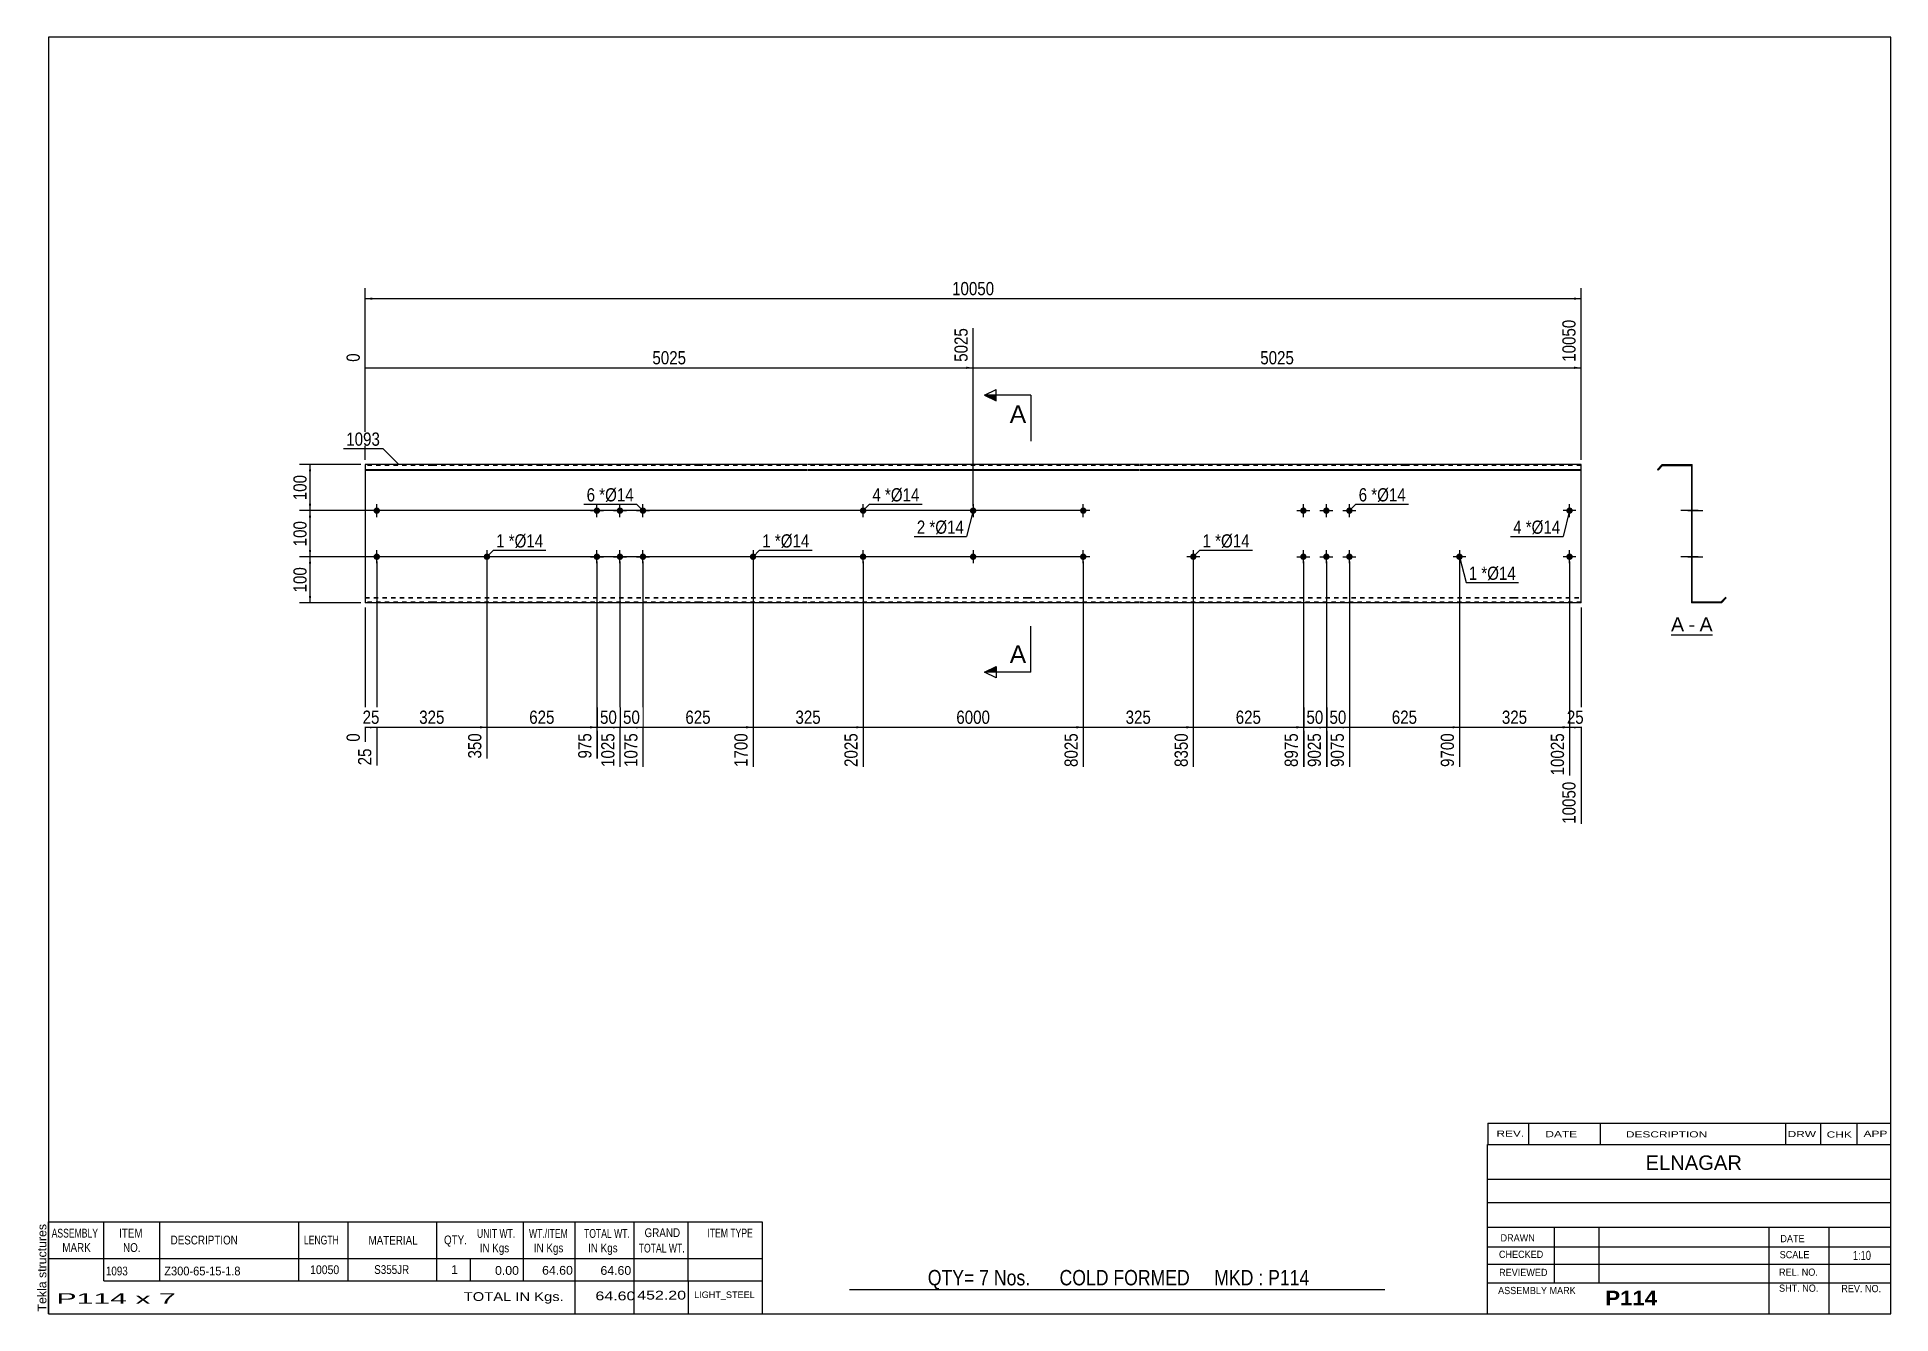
# Model space of a CAD drawing. Header units: millimetres. Extents: x -71 to 331, y -169 to 108.
import ezdxf

# ---------------------------------------------------------------- set-up
doc = ezdxf.new("R2010")
doc.units = ezdxf.units.MM
doc.linetypes.add('DXK_LINE_DOT1', pattern=[1.8814, 0.9407, -0.9407])
doc.styles.add('Arial', font='ARIAL.TTF', dxfattribs={"height": 0.2})
doc.styles.add('Arial Bold', font='ARIALBD.TTF', dxfattribs={"height": 0.2})
doc.styles.add('Arial Narrow', font='ARIALN.TTF', dxfattribs={"height": 0.2})

# ---------------------------------------------------------------- blocks, each defined once
blk = doc.blocks.new('Unknown-629083185-1800')
at = {"color": 5, "linetype": 'Continuous'}
for p, q in [((331.25, 107.75), (-68.75, 107.75)), ((-68.75, 107.75), (-68.75, -169.25)), ((331.25, -169.25), (331.25, 107.75)), ((-68.75, -169.25), (331.25, -169.25))]:
    blk.add_line(p, q, dxfattribs=at)
at = {"color": 174, "linetype": 'Continuous', "style": 'Arial'}
blk.add_text('Tekla structures', height=1.9102, rotation=90, dxfattribs=at).set_placement((-69.25, -168.75))
blk = doc.blocks.new('Unknown-629083185-12 - 1236')
at = {"color": 7, "linetype": 'Continuous'}
blk.add_line((283.5, -21.95), (292.53, -21.95), dxfattribs=at)
at = {"color": 0, "linetype": 'Continuous'}
blk.add_wipeout([(286.35, -21.2), (286.35, -18), (283.5, -18), (283.5, -21.2)], dxfattribs=at)
blk.add_wipeout([(288.73, -21.2), (288.73, -18), (287.31, -18), (287.31, -21.2)], dxfattribs=at)
at = {"color": 96, "linetype": 'Continuous', "style": 'Arial'}
blk.add_text('A', height=3.06, dxfattribs=at).set_placement((283.5, -21.2))
at = {"color": 0, "linetype": 'Continuous'}
blk.add_wipeout([(292.53, -21.2), (292.53, -18), (289.69, -18), (289.69, -21.2)], dxfattribs=at)
at = {"color": 96, "linetype": 'Continuous', "style": 'Arial'}
for s, p in [('-', (287.31, -21.2)), ('A', (289.69, -21.2))]:
    blk.add_text(s, height=3.06, dxfattribs=at).set_placement(p)
blk = doc.blocks.new('Bolt-629083185-1223 - 1203')
at = {"linetype": 'Continuous'}
for points in [[(155.18, -5, -1), (156.58, -5, -1)], [(260.77, -5, -1), (262.17, -5, -1)]]:
    blk.add_hatch(color=3, dxfattribs=at).paths.add_polyline_path(points)
at = {"color": 3, "linetype": 'Continuous'}
for p, q in [((155.88, -6.4), (155.88, -3.6)), ((261.47, -6.4), (261.47, -3.6)), ((157.28, -5), (154.48, -5)), ((262.87, -5), (260.07, -5))]:
    blk.add_line(p, q, dxfattribs=at)
blk = doc.blocks.new('Part-629083185-1218 - 1203')
at = {"color": 2, "linetype": 'Continuous'}
for p, q in [((0, 15), (0, -15)), ((14.6, 15), (0, 15)), ((0, 13.94), (14.6, 13.94)), ((0, 13.81), (14.6, 13.81)), ((38.1, 15), (14.7, 15)), ((14.7, 13.94), (38.1, 13.94)), ((14.7, 13.81), (38.1, 13.81)), ((72.39, 15), (38.2, 15)), ((38.2, 13.94), (72.39, 13.94)), ((38.2, 13.81), (72.39, 13.81)), ((95.89, 15), (72.49, 15)), ((72.49, 13.94), (95.89, 13.94)), ((72.49, 13.81), (95.89, 13.81)), ((120.18, 15), (95.99, 15)), ((95.99, 13.94), (120.18, 13.94)), ((95.99, 13.81), (120.18, 13.81)), ((143.68, 15), (120.28, 15)), ((120.28, 13.94), (143.68, 13.94)), ((120.28, 13.81), (143.68, 13.81)), ((167.98, 15), (143.78, 15)), ((143.78, 13.94), (167.98, 13.94)), ((143.78, 13.81), (167.98, 13.81)), ((191.48, 15), (168.08, 15)), ((168.08, 13.94), (191.48, 13.94)), ((168.08, 13.81), (191.48, 13.81)), ((225.77, 15), (191.58, 15)), ((191.58, 13.94), (225.77, 13.94)), ((191.58, 13.81), (225.77, 13.81)), ((249.27, 15), (225.87, 15)), ((225.87, 13.94), (249.27, 13.94)), ((225.87, 13.81), (249.27, 13.81)), ((263.97, 15), (249.37, 15)), ((249.37, 13.94), (263.97, 13.94)), ((249.37, 13.81), (263.97, 13.81)), ((263.97, 13.94), (263.97, 15)), ((263.97, -15), (263.97, 13.94)), ((14.6, -15), (0, -15)), ((38.1, -15), (14.7, -15)), ((72.39, -15), (38.2, -15)), ((95.89, -15), (72.49, -15)), ((120.18, -15), (95.99, -15)), ((143.68, -15), (120.28, -15)), ((167.98, -15), (143.78, -15)), ((191.48, -15), (168.08, -15)), ((225.77, -15), (191.58, -15)), ((249.27, -15), (225.87, -15)), ((263.97, -15), (249.37, -15))]:
    blk.add_line(p, q, dxfattribs=at)
at = {"color": 7, "linetype": 'DXK_LINE_DOT1'}
for p, q in [((14.6, 14.82), (0, 14.82)), ((38.1, 14.82), (14.7, 14.82)), ((72.39, 14.82), (38.2, 14.82)), ((95.89, 14.82), (72.49, 14.82)), ((120.18, 14.82), (95.99, 14.82)), ((143.68, 14.82), (120.28, 14.82)), ((167.98, 14.82), (143.78, 14.82)), ((191.48, 14.82), (168.08, 14.82)), ((225.77, 14.82), (191.58, 14.82)), ((249.27, 14.82), (225.87, 14.82)), ((263.97, 14.82), (249.37, 14.82)), ((0, -13.81), (14.6, -13.81)), ((0, -13.94), (14.6, -13.94)), ((14.6, -14.82), (0, -14.82)), ((14.7, -13.81), (38.1, -13.81)), ((14.7, -13.94), (38.1, -13.94)), ((38.1, -14.82), (14.7, -14.82)), ((38.2, -13.81), (72.39, -13.81)), ((38.2, -13.94), (72.39, -13.94)), ((72.39, -14.82), (38.2, -14.82)), ((72.49, -13.81), (95.89, -13.81)), ((72.49, -13.94), (95.89, -13.94)), ((95.89, -14.82), (72.49, -14.82)), ((95.99, -13.81), (120.18, -13.81)), ((95.99, -13.94), (120.18, -13.94)), ((120.18, -14.82), (95.99, -14.82)), ((120.28, -13.81), (143.68, -13.81)), ((120.28, -13.94), (143.68, -13.94)), ((143.68, -14.82), (120.28, -14.82)), ((143.78, -13.81), (167.98, -13.81)), ((143.78, -13.94), (167.98, -13.94)), ((167.98, -14.82), (143.78, -14.82)), ((168.08, -13.81), (191.48, -13.81)), ((168.08, -13.94), (191.48, -13.94)), ((191.48, -14.82), (168.08, -14.82)), ((191.58, -13.81), (225.77, -13.81)), ((191.58, -13.94), (225.77, -13.94)), ((225.77, -14.82), (191.58, -14.82)), ((225.87, -13.81), (249.27, -13.81)), ((225.87, -13.94), (249.27, -13.94)), ((249.27, -14.82), (225.87, -14.82)), ((249.37, -13.81), (263.97, -13.81)), ((249.37, -13.94), (263.97, -13.94)), ((263.97, -14.82), (249.37, -14.82))]:
    blk.add_line(p, q, dxfattribs=at)
blk = doc.blocks.new('Bolt-629083185-1219 - 1203')
at = {"linetype": 'Continuous'}
for points in [[(49.59, 5, -1), (50.99, 5, -1)], [(54.59, 5, -1), (55.99, 5, -1)], [(59.59, 5, -1), (60.99, 5, -1)], [(49.59, -5, -1), (50.99, -5, -1)], [(54.59, -5, -1), (55.99, -5, -1)], [(59.59, -5, -1), (60.99, -5, -1)]]:
    blk.add_hatch(color=3, dxfattribs=at).paths.add_polyline_path(points)
at = {"color": 3, "linetype": 'Continuous'}
for p, q in [((48.89, 5), (51.69, 5)), ((50.29, 3.6), (50.29, 6.4)), ((53.89, 5), (56.69, 5)), ((55.29, 3.6), (55.29, 6.4)), ((58.89, 5), (61.69, 5)), ((60.29, 3.6), (60.29, 6.4)), ((50.29, -6.4), (50.29, -3.6)), ((55.29, -6.4), (55.29, -3.6)), ((60.29, -6.4), (60.29, -3.6)), ((48.89, -5), (51.69, -5)), ((53.89, -5), (56.69, -5)), ((58.89, -5), (61.69, -5))]:
    blk.add_line(p, q, dxfattribs=at)
blk = doc.blocks.new('Bolt-629083185-1220 - 1203')
at = {"linetype": 'Continuous'}
for points in [[(1.8, -5, -1), (3.2, -5, -1)], [(107.39, -5, -1), (108.79, -5, -1)]]:
    blk.add_hatch(color=3, dxfattribs=at).paths.add_polyline_path(points)
at = {"color": 3, "linetype": 'Continuous'}
for p, q in [((2.5, -6.4), (2.5, -3.6)), ((108.09, -6.4), (108.09, -3.6)), ((3.9, -5), (1.1, -5)), ((109.49, -5), (106.69, -5))]:
    blk.add_line(p, q, dxfattribs=at)
blk = doc.blocks.new('Bolt-629083185-1221 - 1203')
at = {"linetype": 'Continuous'}
for points in [[(1.8, 5, -1), (3.2, 5, -1)], [(107.39, 5, -1), (108.79, 5, -1)]]:
    blk.add_hatch(color=3, dxfattribs=at).paths.add_polyline_path(points)
at = {"color": 3, "linetype": 'Continuous'}
for p, q in [((3.9, 5), (1.1, 5)), ((2.5, 3.6), (2.5, 6.4)), ((109.49, 5), (106.69, 5)), ((108.09, 3.6), (108.09, 6.4))]:
    blk.add_line(p, q, dxfattribs=at)
blk = doc.blocks.new('Bolt-629083185-1222 - 1203')
at = {"linetype": 'Continuous'}
for points in [[(202.98, 5, -1), (204.38, 5, -1)], [(207.98, 5, -1), (209.38, 5, -1)], [(212.98, 5, -1), (214.38, 5, -1)], [(202.98, -5, -1), (204.38, -5, -1)], [(207.98, -5, -1), (209.38, -5, -1)], [(212.98, -5, -1), (214.38, -5, -1)]]:
    blk.add_hatch(color=3, dxfattribs=at).paths.add_polyline_path(points)
at = {"color": 3, "linetype": 'Continuous'}
for p, q in [((202.28, 5), (205.08, 5)), ((203.68, 3.6), (203.68, 6.4)), ((207.28, 5), (210.08, 5)), ((208.68, 3.6), (208.68, 6.4)), ((212.28, 5), (215.08, 5)), ((213.68, 3.6), (213.68, 6.4)), ((203.68, -6.4), (203.68, -3.6)), ((208.68, -6.4), (208.68, -3.6)), ((213.68, -6.4), (213.68, -3.6)), ((202.28, -5), (205.08, -5)), ((207.28, -5), (210.08, -5)), ((212.28, -5), (215.08, -5))]:
    blk.add_line(p, q, dxfattribs=at)
blk = doc.blocks.new('Bolt-629083185-1224 - 1203')
at = {"linetype": 'Continuous'}
for points in [[(155.18, 5, -1), (156.58, 5, -1)], [(260.77, 5, -1), (262.17, 5, -1)]]:
    blk.add_hatch(color=3, dxfattribs=at).paths.add_polyline_path(points)
at = {"color": 3, "linetype": 'Continuous'}
for p, q in [((157.28, 5), (154.48, 5)), ((155.88, 3.6), (155.88, 6.4)), ((262.87, 5), (260.07, 5)), ((261.47, 3.6), (261.47, 6.4))]:
    blk.add_line(p, q, dxfattribs=at)
blk = doc.blocks.new('Bolt-629083185-1225 - 1203')
at = {"linetype": 'Continuous'}
for points in [[(132.68, 5, -1), (131.28, 5, -1)], [(132.68, -5, -1), (131.28, -5, -1)]]:
    blk.add_hatch(color=3, dxfattribs=at).paths.add_polyline_path(points)
at = {"color": 3, "linetype": 'Continuous'}
for p, q in [((133.38, 5), (130.58, 5)), ((131.98, 6.4), (131.98, 3.6)), ((131.98, -3.6), (131.98, -6.4)), ((133.38, -5), (130.58, -5))]:
    blk.add_line(p, q, dxfattribs=at)
blk = doc.blocks.new('Bolt-629083185-1226 - 1203')
at = {"linetype": 'Continuous'}
blk.add_hatch(color=3, dxfattribs=at).paths.add_polyline_path([(27.1, -5, -1), (25.7, -5, -1)])
at = {"color": 3, "linetype": 'Continuous'}
for p, q in [((26.4, -3.6), (26.4, -6.4)), ((27.8, -5), (25, -5))]:
    blk.add_line(p, q, dxfattribs=at)
blk = doc.blocks.new('Bolt-629083185-1227 - 1203')
at = {"linetype": 'Continuous'}
blk.add_hatch(color=3, dxfattribs=at).paths.add_polyline_path([(84.89, -5, -1), (83.49, -5, -1)])
at = {"color": 3, "linetype": 'Continuous'}
for p, q in [((84.19, -3.6), (84.19, -6.4)), ((85.59, -5), (82.79, -5))]:
    blk.add_line(p, q, dxfattribs=at)
blk = doc.blocks.new('Bolt-629083185-1228 - 1203')
at = {"linetype": 'Continuous'}
blk.add_hatch(color=3, dxfattribs=at).paths.add_polyline_path([(180.48, -5, -1), (179.08, -5, -1)])
at = {"color": 3, "linetype": 'Continuous'}
for p, q in [((179.78, -3.6), (179.78, -6.4)), ((181.18, -5), (178.38, -5))]:
    blk.add_line(p, q, dxfattribs=at)
blk = doc.blocks.new('Bolt-629083185-1229 - 1203')
at = {"linetype": 'Continuous'}
blk.add_hatch(color=3, dxfattribs=at).paths.add_polyline_path([(238.27, -5, -1), (236.87, -5, -1)])
at = {"color": 3, "linetype": 'Continuous'}
for p, q in [((237.57, -3.6), (237.57, -6.4)), ((238.97, -5), (236.17, -5))]:
    blk.add_line(p, q, dxfattribs=at)
blk = doc.blocks.new('Bolt-629083185-1240 - 1236')
at = {"linetype": 'Continuous'}
blk.add_hatch(color=3, dxfattribs=at).paths.add_polyline_path([(287.93, -4.3), (287.93, -5.7), (288.11, -5.7), (288.11, -4.3)])
blk.add_hatch(color=3, dxfattribs=at).paths.add_polyline_path([(287.93, -4.3), (287.93, -5.7), (288.11, -5.7), (288.11, -4.3)])
at = {"color": 3, "linetype": 'Continuous'}
for p, q in [((287.13, -5), (290.43, -5)), ((287.13, -5), (290.43, -5)), ((287.93, -4.3), (288.11, -4.3)), ((287.93, -4.3), (288.11, -4.3)), ((287.93, -5.7), (288.11, -5.7)), ((287.93, -5.7), (288.11, -5.7))]:
    blk.add_line(p, q, dxfattribs=at)
blk = doc.blocks.new('Part-629083185-1238 - 1236')
at = {"color": 2, "linetype": 'Continuous'}
for p, q in [((281.61, 15), (280.55, 13.94)), ((280.55, 13.94), (280.68, 13.81)), ((281.68, 14.82), (280.68, 13.81)), ((281.61, 15), (288.11, 15)), ((281.68, 14.82), (287.93, 14.82)), ((287.93, 14.82), (287.93, -15)), ((288.11, -14.82), (288.11, 15)), ((294.43, -15), (287.93, -15)), ((294.35, -14.82), (288.11, -14.82)), ((294.35, -14.82), (295.36, -13.81)), ((294.43, -15), (295.49, -13.94)), ((295.49, -13.94), (295.36, -13.81))]:
    blk.add_line(p, q, dxfattribs=at)
blk = doc.blocks.new('Bolt-629083185-1239 - 1236')
at = {"linetype": 'Continuous'}
for points in [[(287.93, 5.7), (287.93, 4.3), (288.11, 4.3), (288.11, 5.7)], [(287.93, 5.7), (287.93, 4.3), (288.11, 4.3), (288.11, 5.7)], [(287.93, 5.7), (287.93, 4.3), (288.11, 4.3), (288.11, 5.7)], [(287.93, -4.3), (287.93, -5.7), (288.11, -5.7), (288.11, -4.3)], [(287.93, -4.3), (287.93, -5.7), (288.11, -5.7), (288.11, -4.3)], [(287.93, -4.3), (287.93, -5.7), (288.11, -5.7), (288.11, -4.3)]]:
    blk.add_hatch(color=3, dxfattribs=at).paths.add_polyline_path(points)
at = {"color": 3, "linetype": 'Continuous'}
for p, q in [((289.41, 5), (285.61, 5)), ((289.41, 5), (285.61, 5)), ((289.41, 5), (285.61, 5)), ((288.11, 5.7), (287.93, 5.7)), ((288.11, 5.7), (287.93, 5.7)), ((288.11, 5.7), (287.93, 5.7)), ((288.11, 4.3), (287.93, 4.3)), ((288.11, 4.3), (287.93, 4.3)), ((288.11, 4.3), (287.93, 4.3)), ((289.41, -5), (285.61, -5)), ((289.41, -5), (285.61, -5)), ((289.41, -5), (285.61, -5)), ((288.11, -4.3), (287.93, -4.3)), ((288.11, -4.3), (287.93, -4.3)), ((288.11, -4.3), (287.93, -4.3)), ((288.11, -5.7), (287.93, -5.7)), ((288.11, -5.7), (287.93, -5.7)), ((288.11, -5.7), (287.93, -5.7))]:
    blk.add_line(p, q, dxfattribs=at)
blk = doc.blocks.new('Bolt-629083185-1241 - 1236')
at = {"linetype": 'Continuous'}
blk.add_hatch(color=3, dxfattribs=at).paths.add_polyline_path([(287.93, 5.7), (287.93, 4.3), (288.11, 4.3), (288.11, 5.7)])
blk.add_hatch(color=3, dxfattribs=at).paths.add_polyline_path([(287.93, 5.7), (287.93, 4.3), (288.11, 4.3), (288.11, 5.7)])
at = {"color": 3, "linetype": 'Continuous'}
for p, q in [((287.13, 5), (290.43, 5)), ((287.13, 5), (290.43, 5)), ((287.93, 5.7), (288.11, 5.7)), ((287.93, 5.7), (288.11, 5.7)), ((287.93, 4.3), (288.11, 4.3)), ((287.93, 4.3), (288.11, 4.3))]:
    blk.add_line(p, q, dxfattribs=at)
blk = doc.blocks.new('Bolt-629083185-1242 - 1236')
at = {"linetype": 'Continuous'}
for points in [[(287.93, 5.7), (287.93, 4.3), (288.11, 4.3), (288.11, 5.7)], [(287.93, 5.7), (287.93, 4.3), (288.11, 4.3), (288.11, 5.7)], [(287.93, 5.7), (287.93, 4.3), (288.11, 4.3), (288.11, 5.7)], [(287.93, -4.3), (287.93, -5.7), (288.11, -5.7), (288.11, -4.3)], [(287.93, -4.3), (287.93, -5.7), (288.11, -5.7), (288.11, -4.3)], [(287.93, -4.3), (287.93, -5.7), (288.11, -5.7), (288.11, -4.3)]]:
    blk.add_hatch(color=3, dxfattribs=at).paths.add_polyline_path(points)
at = {"color": 3, "linetype": 'Continuous'}
for p, q in [((289.41, 5), (285.61, 5)), ((289.41, 5), (285.61, 5)), ((289.41, 5), (285.61, 5)), ((288.11, 5.7), (287.93, 5.7)), ((288.11, 5.7), (287.93, 5.7)), ((288.11, 5.7), (287.93, 5.7)), ((288.11, 4.3), (287.93, 4.3)), ((288.11, 4.3), (287.93, 4.3)), ((288.11, 4.3), (287.93, 4.3)), ((289.41, -5), (285.61, -5)), ((289.41, -5), (285.61, -5)), ((289.41, -5), (285.61, -5)), ((288.11, -4.3), (287.93, -4.3)), ((288.11, -4.3), (287.93, -4.3)), ((288.11, -4.3), (287.93, -4.3)), ((288.11, -5.7), (287.93, -5.7)), ((288.11, -5.7), (287.93, -5.7)), ((288.11, -5.7), (287.93, -5.7))]:
    blk.add_line(p, q, dxfattribs=at)
blk = doc.blocks.new('Bolt-629083185-1243 - 1236')
at = {"linetype": 'Continuous'}
blk.add_hatch(color=3, dxfattribs=at).paths.add_polyline_path([(287.93, -4.3), (287.93, -5.7), (288.11, -5.7), (288.11, -4.3)])
blk.add_hatch(color=3, dxfattribs=at).paths.add_polyline_path([(287.93, -4.3), (287.93, -5.7), (288.11, -5.7), (288.11, -4.3)])
at = {"color": 3, "linetype": 'Continuous'}
for p, q in [((287.13, -5), (290.43, -5)), ((287.13, -5), (290.43, -5)), ((287.93, -4.3), (288.11, -4.3)), ((287.93, -4.3), (288.11, -4.3)), ((287.93, -5.7), (288.11, -5.7)), ((287.93, -5.7), (288.11, -5.7))]:
    blk.add_line(p, q, dxfattribs=at)
blk = doc.blocks.new('Bolt-629083185-1244 - 1236')
at = {"linetype": 'Continuous'}
blk.add_hatch(color=3, dxfattribs=at).paths.add_polyline_path([(287.93, 5.7), (287.93, 4.3), (288.11, 4.3), (288.11, 5.7)])
blk.add_hatch(color=3, dxfattribs=at).paths.add_polyline_path([(287.93, 5.7), (287.93, 4.3), (288.11, 4.3), (288.11, 5.7)])
at = {"color": 3, "linetype": 'Continuous'}
for p, q in [((287.13, 5), (290.43, 5)), ((287.13, 5), (290.43, 5)), ((287.93, 5.7), (288.11, 5.7)), ((287.93, 5.7), (288.11, 5.7)), ((287.93, 4.3), (288.11, 4.3)), ((287.93, 4.3), (288.11, 4.3))]:
    blk.add_line(p, q, dxfattribs=at)
blk = doc.blocks.new('Bolt-629083185-1245 - 1236')
at = {"linetype": 'Continuous'}
for points in [[(288.11, 4.3), (288.11, 5.7), (287.93, 5.7), (287.93, 4.3)], [(288.11, -5.7), (288.11, -4.3), (287.93, -4.3), (287.93, -5.7)]]:
    blk.add_hatch(color=3, dxfattribs=at).paths.add_polyline_path(points)
at = {"color": 3, "linetype": 'Continuous'}
for p, q in [((288.11, 5), (285.93, 5)), ((288.11, 5.7), (287.93, 5.7)), ((288.11, 4.3), (287.93, 4.3)), ((288.11, -5), (285.93, -5)), ((288.11, -4.3), (287.93, -4.3)), ((288.11, -5.7), (287.93, -5.7))]:
    blk.add_line(p, q, dxfattribs=at)
blk = doc.blocks.new('Bolt-629083185-1246 - 1236')
at = {"linetype": 'Continuous'}
blk.add_hatch(color=3, dxfattribs=at).paths.add_polyline_path([(288.11, -5.7), (288.11, -4.3), (287.93, -4.3), (287.93, -5.7)])
at = {"color": 3, "linetype": 'Continuous'}
for p, q in [((288.11, -4.3), (287.93, -4.3)), ((288.91, -5), (287.93, -5)), ((288.11, -5.7), (287.93, -5.7))]:
    blk.add_line(p, q, dxfattribs=at)
blk = doc.blocks.new('Bolt-629083185-1247 - 1236')
at = {"linetype": 'Continuous'}
blk.add_hatch(color=3, dxfattribs=at).paths.add_polyline_path([(288.11, -5.7), (288.11, -4.3), (287.93, -4.3), (287.93, -5.7)])
at = {"color": 3, "linetype": 'Continuous'}
for p, q in [((288.11, -4.3), (287.93, -4.3)), ((288.91, -5), (287.93, -5)), ((288.11, -5.7), (287.93, -5.7))]:
    blk.add_line(p, q, dxfattribs=at)
blk = doc.blocks.new('Bolt-629083185-1248 - 1236')
at = {"linetype": 'Continuous'}
blk.add_hatch(color=3, dxfattribs=at).paths.add_polyline_path([(288.11, -5.7), (288.11, -4.3), (287.93, -4.3), (287.93, -5.7)])
at = {"color": 3, "linetype": 'Continuous'}
for p, q in [((288.11, -4.3), (287.93, -4.3)), ((288.91, -5), (287.93, -5)), ((288.11, -5.7), (287.93, -5.7))]:
    blk.add_line(p, q, dxfattribs=at)
blk = doc.blocks.new('Bolt-629083185-1249 - 1236')
at = {"linetype": 'Continuous'}
blk.add_hatch(color=3, dxfattribs=at).paths.add_polyline_path([(288.11, -5.7), (288.11, -4.3), (287.93, -4.3), (287.93, -5.7)])
at = {"color": 3, "linetype": 'Continuous'}
for p, q in [((288.11, -4.3), (287.93, -4.3)), ((288.91, -5), (287.93, -5)), ((288.11, -5.7), (287.93, -5.7))]:
    blk.add_line(p, q, dxfattribs=at)
blk = doc.blocks.new('StraightDimension-629083185-1336 - 1203')
at = {"linetype": 'Continuous'}
blk.add_hatch(color=7, dxfattribs=at).paths.add_polyline_path([(130.48, 36.25), (131.98, 36), (130.48, 35.75)])
at = {"color": 7, "linetype": 'Continuous'}
for p, q in [((131.98, 6), (131.98, 44.61)), ((0, 16), (0, 39.13)), ((0, 36), (131.98, 36))]:
    blk.add_line(p, q, dxfattribs=at)
at = {"color": 0, "linetype": 'Continuous'}
for points in [[(131.38, 45.21), (127.18, 45.21), (127.18, 36.7), (131.38, 36.7)], [(-0.6, 39.73), (-4.8, 39.73), (-4.8, 36.7), (-0.6, 36.7)]]:
    blk.add_wipeout(points, dxfattribs=at)
at = {"color": 0}
blk.add_wipeout([(70.25, 36.15), (70.25, 40.35), (61.74, 40.35), (61.74, 36.15)], dxfattribs=at)
at = {"color": 3, "linetype": 'Continuous', "style": 'Arial Narrow'}
for s, height, p in [('5025', 2.863, (130.78, 37.3)), ('0', 2.86, (-1.2, 37.3))]:
    blk.add_text(s, height=height, rotation=90.0002, dxfattribs=at).set_placement(p)
at = {"color": 3, "style": 'Arial Narrow'}
blk.add_text('5025', height=2.863, dxfattribs=at).set_placement((62.34, 36.75))
blk = doc.blocks.new('StraightDimension-629083185-1279 - 1203')
at = {"linetype": 'Continuous'}
blk.add_hatch(color=7, dxfattribs=at).paths.add_polyline_path([(24.9, -41.75), (26.4, -42), (24.9, -42.25)])
at = {"color": 7, "linetype": 'Continuous'}
for p, q in [((2.5, -6), (2.5, -50.26)), ((26.4, -6), (26.4, -48.78)), ((2.5, -42), (26.4, -42))]:
    blk.add_line(p, q, dxfattribs=at)
at = {"color": 0}
blk.add_wipeout([(17.79, -41.85), (17.79, -37.65), (11.11, -37.65), (11.11, -41.85)], dxfattribs=at)
at = {"color": 0, "linetype": 'Continuous'}
blk.add_wipeout([(25.8, -42.7), (21.6, -42.7), (21.6, -49.38), (25.8, -49.38)], dxfattribs=at)
at = {"color": 3, "style": 'Arial Narrow'}
blk.add_text('325', height=2.863, dxfattribs=at).set_placement((11.71, -41.25))
at = {"color": 3, "linetype": 'Continuous', "style": 'Arial Narrow'}
blk.add_text('350', height=2.863, rotation=90.0002, dxfattribs=at).set_placement((25.2, -48.78))
blk = doc.blocks.new('StraightDimension-629083185-1367 - 1203')
at = {"linetype": 'Continuous'}
for points in [[(1.5, 50.75), (0, 51), (1.5, 51.25)], [(262.47, 51.25), (263.97, 51), (262.47, 50.75)]]:
    blk.add_hatch(color=7, dxfattribs=at).paths.add_polyline_path(points)
at = {"color": 7, "linetype": 'Continuous'}
for p, q in [((0, 16), (0, 53.25)), ((263.97, 16), (263.97, 53.25)), ((0, 51), (263.97, 51))]:
    blk.add_line(p, q, dxfattribs=at)
at = {"color": 0}
blk.add_wipeout([(137.16, 51.15), (137.16, 55.35), (126.81, 55.35), (126.81, 51.15)], dxfattribs=at)
at = {"color": 3, "style": 'Arial Narrow'}
blk.add_text('10050', height=2.863, dxfattribs=at).set_placement((127.41, 51.75))
blk = doc.blocks.new('StraightDimension-629083185-1344 - 1203')
at = {"linetype": 'Continuous'}
for points in [[(-12.25, 3.5), (-12, 5), (-11.75, 3.5)], [(-11.75, -3.5), (-12, -5), (-12.25, -3.5)]]:
    blk.add_hatch(color=7, dxfattribs=at).paths.add_polyline_path(points)
at = {"color": 7, "linetype": 'Continuous'}
for p, q in [((154.88, 5), (-14.25, 5)), ((-12, -5), (-12, 5)), ((154.88, -5), (-14.25, -5))]:
    blk.add_line(p, q, dxfattribs=at)
at = {"color": 0}
blk.add_wipeout([(-12.15, 3.34), (-16.35, 3.34), (-16.35, -3.34), (-12.15, -3.34)], dxfattribs=at)
at = {"color": 3, "style": 'Arial Narrow'}
blk.add_text('100', height=2.863, rotation=90.0002, dxfattribs=at).set_placement((-12.75, -2.74))
blk = doc.blocks.new('StraightDimension-629083185-1280 - 1203')
at = {"linetype": 'Continuous'}
blk.add_hatch(color=7, dxfattribs=at).paths.add_polyline_path([(1, -41.75), (2.5, -42), (1, -42.25)])
at = {"color": 7, "linetype": 'Continuous'}
for p, q in [((2.5, -6), (2.5, -50.26)), ((0, -16), (0, -45.13)), ((0, -42), (2.5, -42))]:
    blk.add_line(p, q, dxfattribs=at)
at = {"color": 0}
blk.add_wipeout([(3.68, -41.85), (3.68, -37.65), (-1.18, -37.65), (-1.18, -41.85)], dxfattribs=at)
at = {"color": 0, "linetype": 'Continuous'}
blk.add_wipeout([(1.9, -46), (-2.3, -46), (-2.3, -50.86), (1.9, -50.86)], dxfattribs=at)
blk.add_wipeout([(-0.6, -42.7), (-4.8, -42.7), (-4.8, -45.73), (-0.6, -45.73)], dxfattribs=at)
at = {"color": 3, "style": 'Arial Narrow'}
blk.add_text('25', height=2.863, dxfattribs=at).set_placement((-0.58, -41.25))
at = {"color": 3, "linetype": 'Continuous', "style": 'Arial Narrow'}
for s, height, p in [('0', 2.86, (-1.2, -45.13)), ('25', 2.863, (1.3, -50.26))]:
    blk.add_text(s, height=height, rotation=90.0002, dxfattribs=at).set_placement(p)
blk = doc.blocks.new('StraightDimension-629083185-1343 - 1203')
at = {"linetype": 'Continuous'}
for points in [[(-12.25, 13.5), (-12, 15), (-11.75, 13.5)], [(-11.75, 6.5), (-12, 5), (-12.25, 6.5)]]:
    blk.add_hatch(color=7, dxfattribs=at).paths.add_polyline_path(points)
at = {"color": 7, "linetype": 'Continuous'}
for p, q in [((-1, 15), (-14.25, 15)), ((-12, 5), (-12, 15)), ((154.88, 5), (-14.25, 5))]:
    blk.add_line(p, q, dxfattribs=at)
at = {"color": 0}
blk.add_wipeout([(-12.15, 13.34), (-16.35, 13.34), (-16.35, 6.66), (-12.15, 6.66)], dxfattribs=at)
at = {"color": 3, "style": 'Arial Narrow'}
blk.add_text('100', height=2.863, rotation=90.0002, dxfattribs=at).set_placement((-12.75, 7.26))
blk = doc.blocks.new('StraightDimension-629083185-1269 - 1203')
at = {"linetype": 'Continuous'}
blk.add_hatch(color=7, dxfattribs=at).paths.add_polyline_path([(212.18, -41.75), (213.68, -42), (212.18, -42.25)])
at = {"color": 7, "linetype": 'Continuous'}
for p, q in [((208.68, -6), (208.68, -50.61)), ((213.68, -6), (213.68, -50.61)), ((208.68, -42), (213.68, -42))]:
    blk.add_line(p, q, dxfattribs=at)
at = {"color": 0}
blk.add_wipeout([(213.6, -41.85), (213.6, -37.65), (208.75, -37.65), (208.75, -41.85)], dxfattribs=at)
at = {"color": 0, "linetype": 'Continuous'}
blk.add_wipeout([(213.08, -42.7), (208.88, -42.7), (208.88, -51.21), (213.08, -51.21)], dxfattribs=at)
at = {"color": 3, "style": 'Arial Narrow'}
blk.add_text('50', height=2.863, dxfattribs=at).set_placement((209.35, -41.25))
at = {"color": 3, "linetype": 'Continuous', "style": 'Arial Narrow'}
blk.add_text('9075', height=2.863, rotation=90.0002, dxfattribs=at).set_placement((212.48, -50.61))
blk = doc.blocks.new('StraightDimension-629083185-1273 - 1203')
at = {"linetype": 'Continuous'}
blk.add_hatch(color=7, dxfattribs=at).paths.add_polyline_path([(154.38, -41.75), (155.88, -42), (154.38, -42.25)])
at = {"color": 7, "linetype": 'Continuous'}
for p, q in [((108.09, -6), (108.09, -50.61)), ((155.88, -6), (155.88, -50.61)), ((108.09, -42), (155.88, -42))]:
    blk.add_line(p, q, dxfattribs=at)
at = {"color": 0}
blk.add_wipeout([(136.24, -41.85), (136.24, -37.65), (127.73, -37.65), (127.73, -41.85)], dxfattribs=at)
at = {"color": 0, "linetype": 'Continuous'}
blk.add_wipeout([(155.28, -42.7), (151.08, -42.7), (151.08, -51.21), (155.28, -51.21)], dxfattribs=at)
at = {"color": 3, "style": 'Arial Narrow'}
blk.add_text('6000', height=2.863, dxfattribs=at).set_placement((128.33, -41.25))
at = {"color": 3, "linetype": 'Continuous', "style": 'Arial Narrow'}
blk.add_text('8025', height=2.863, rotation=90.0002, dxfattribs=at).set_placement((154.68, -50.61))
blk = doc.blocks.new('StraightDimension-629083185-1268 - 1203')
at = {"linetype": 'Continuous'}
blk.add_hatch(color=7, dxfattribs=at).paths.add_polyline_path([(236.07, -41.75), (237.57, -42), (236.07, -42.25)])
at = {"color": 7, "linetype": 'Continuous'}
for p, q in [((213.68, -6), (213.68, -50.61)), ((237.57, -6), (237.57, -50.61)), ((213.68, -42), (237.57, -42))]:
    blk.add_line(p, q, dxfattribs=at)
at = {"color": 0}
blk.add_wipeout([(228.97, -41.85), (228.97, -37.65), (222.28, -37.65), (222.28, -41.85)], dxfattribs=at)
at = {"color": 0, "linetype": 'Continuous'}
blk.add_wipeout([(236.97, -42.7), (232.77, -42.7), (232.77, -51.21), (236.97, -51.21)], dxfattribs=at)
at = {"color": 3, "style": 'Arial Narrow'}
blk.add_text('625', height=2.863, dxfattribs=at).set_placement((222.88, -41.25))
at = {"color": 3, "linetype": 'Continuous', "style": 'Arial Narrow'}
blk.add_text('9700', height=2.863, rotation=90.0002, dxfattribs=at).set_placement((236.37, -50.61))
blk = doc.blocks.new('StraightDimension-629083185-1266 - 1203')
at = {"linetype": 'Continuous'}
blk.add_hatch(color=7, dxfattribs=at).paths.add_polyline_path([(262.47, -41.75), (263.97, -42), (262.47, -42.25)])
at = {"color": 7, "linetype": 'Continuous'}
for p, q in [((261.47, -6), (261.47, -52.44)), ((263.97, -16), (263.97, -62.94)), ((261.47, -42), (263.97, -42))]:
    blk.add_line(p, q, dxfattribs=at)
at = {"color": 0}
blk.add_wipeout([(265.15, -41.85), (265.15, -37.65), (260.29, -37.65), (260.29, -41.85)], dxfattribs=at)
at = {"color": 0, "linetype": 'Continuous'}
blk.add_wipeout([(263.37, -53.2), (259.17, -53.2), (259.17, -63.54), (263.37, -63.54)], dxfattribs=at)
at = {"color": 3, "style": 'Arial Narrow'}
blk.add_text('25', height=2.863, dxfattribs=at).set_placement((260.89, -41.25))
at = {"color": 3, "linetype": 'Continuous', "style": 'Arial Narrow'}
blk.add_text('10050', height=2.863, rotation=90.0002, dxfattribs=at).set_placement((262.77, -62.94))
blk = doc.blocks.new('StraightDimension-629083185-1267 - 1203')
at = {"linetype": 'Continuous'}
blk.add_hatch(color=7, dxfattribs=at).paths.add_polyline_path([(259.97, -41.75), (261.47, -42), (259.97, -42.25)])
at = {"color": 7, "linetype": 'Continuous'}
for p, q in [((237.57, -6), (237.57, -50.61)), ((261.47, -6), (261.47, -52.44)), ((237.57, -42), (261.47, -42))]:
    blk.add_line(p, q, dxfattribs=at)
at = {"color": 0}
blk.add_wipeout([(252.86, -41.85), (252.86, -37.65), (246.18, -37.65), (246.18, -41.85)], dxfattribs=at)
at = {"color": 0, "linetype": 'Continuous'}
blk.add_wipeout([(260.87, -42.7), (256.67, -42.7), (256.67, -53.04), (260.87, -53.04)], dxfattribs=at)
at = {"color": 3, "style": 'Arial Narrow'}
blk.add_text('325', height=2.863, dxfattribs=at).set_placement((246.78, -41.25))
at = {"color": 3, "linetype": 'Continuous', "style": 'Arial Narrow'}
blk.add_text('10025', height=2.863, rotation=90.0002, dxfattribs=at).set_placement((260.27, -52.44))
blk = doc.blocks.new('StraightDimension-629083185-1270 - 1203')
at = {"linetype": 'Continuous'}
blk.add_hatch(color=7, dxfattribs=at).paths.add_polyline_path([(207.18, -41.75), (208.68, -42), (207.18, -42.25)])
at = {"color": 7, "linetype": 'Continuous'}
for p, q in [((203.68, -6), (203.68, -50.61)), ((208.68, -6), (208.68, -50.61)), ((203.68, -42), (208.68, -42))]:
    blk.add_line(p, q, dxfattribs=at)
at = {"color": 0}
blk.add_wipeout([(208.6, -41.85), (208.6, -37.65), (203.75, -37.65), (203.75, -41.85)], dxfattribs=at)
at = {"color": 0, "linetype": 'Continuous'}
blk.add_wipeout([(208.08, -42.7), (203.88, -42.7), (203.88, -51.21), (208.08, -51.21)], dxfattribs=at)
at = {"color": 3, "style": 'Arial Narrow'}
blk.add_text('50', height=2.863, dxfattribs=at).set_placement((204.35, -41.25))
at = {"color": 3, "linetype": 'Continuous', "style": 'Arial Narrow'}
blk.add_text('9025', height=2.863, rotation=90.0002, dxfattribs=at).set_placement((207.48, -50.61))
blk = doc.blocks.new('StraightDimension-629083185-1271 - 1203')
at = {"linetype": 'Continuous'}
blk.add_hatch(color=7, dxfattribs=at).paths.add_polyline_path([(202.18, -41.75), (203.68, -42), (202.18, -42.25)])
at = {"color": 7, "linetype": 'Continuous'}
for p, q in [((179.78, -6), (179.78, -50.61)), ((203.68, -6), (203.68, -50.61)), ((179.78, -42), (203.68, -42))]:
    blk.add_line(p, q, dxfattribs=at)
at = {"color": 0}
blk.add_wipeout([(195.07, -41.85), (195.07, -37.65), (188.39, -37.65), (188.39, -41.85)], dxfattribs=at)
at = {"color": 0, "linetype": 'Continuous'}
blk.add_wipeout([(203.08, -42.7), (198.88, -42.7), (198.88, -51.21), (203.08, -51.21)], dxfattribs=at)
at = {"color": 3, "style": 'Arial Narrow'}
blk.add_text('625', height=2.863, dxfattribs=at).set_placement((188.99, -41.25))
at = {"color": 3, "linetype": 'Continuous', "style": 'Arial Narrow'}
blk.add_text('8975', height=2.863, rotation=90.0002, dxfattribs=at).set_placement((202.48, -50.61))
blk = doc.blocks.new('StraightDimension-629083185-1272 - 1203')
at = {"linetype": 'Continuous'}
blk.add_hatch(color=7, dxfattribs=at).paths.add_polyline_path([(178.28, -41.75), (179.78, -42), (178.28, -42.25)])
at = {"color": 7, "linetype": 'Continuous'}
for p, q in [((155.88, -6), (155.88, -50.61)), ((179.78, -6), (179.78, -50.61)), ((155.88, -42), (179.78, -42))]:
    blk.add_line(p, q, dxfattribs=at)
at = {"color": 0}
blk.add_wipeout([(171.17, -41.85), (171.17, -37.65), (164.49, -37.65), (164.49, -41.85)], dxfattribs=at)
at = {"color": 0, "linetype": 'Continuous'}
blk.add_wipeout([(179.18, -42.7), (174.98, -42.7), (174.98, -51.21), (179.18, -51.21)], dxfattribs=at)
at = {"color": 3, "style": 'Arial Narrow'}
blk.add_text('325', height=2.863, dxfattribs=at).set_placement((165.09, -41.25))
at = {"color": 3, "linetype": 'Continuous', "style": 'Arial Narrow'}
blk.add_text('8350', height=2.863, rotation=90.0002, dxfattribs=at).set_placement((178.58, -50.61))
blk = doc.blocks.new('StraightDimension-629083185-1345 - 1203')
at = {"linetype": 'Continuous'}
for points in [[(-12.25, -6.5), (-12, -5), (-11.75, -6.5)], [(-11.75, -13.5), (-12, -15), (-12.25, -13.5)]]:
    blk.add_hatch(color=7, dxfattribs=at).paths.add_polyline_path(points)
at = {"color": 7, "linetype": 'Continuous'}
for p, q in [((154.88, -5), (-14.25, -5)), ((-12, -15), (-12, -5)), ((-1, -15), (-14.25, -15))]:
    blk.add_line(p, q, dxfattribs=at)
at = {"color": 0}
blk.add_wipeout([(-12.15, -6.66), (-16.35, -6.66), (-16.35, -13.34), (-12.15, -13.34)], dxfattribs=at)
at = {"color": 3, "style": 'Arial Narrow'}
blk.add_text('100', height=2.863, rotation=90.0002, dxfattribs=at).set_placement((-12.75, -12.74))
blk = doc.blocks.new('StraightDimension-629083185-1274 - 1203')
at = {"linetype": 'Continuous'}
blk.add_hatch(color=7, dxfattribs=at).paths.add_polyline_path([(106.59, -41.75), (108.09, -42), (106.59, -42.25)])
at = {"color": 7, "linetype": 'Continuous'}
for p, q in [((84.19, -6), (84.19, -50.61)), ((108.09, -6), (108.09, -50.61)), ((84.19, -42), (108.09, -42))]:
    blk.add_line(p, q, dxfattribs=at)
at = {"color": 0}
blk.add_wipeout([(99.48, -41.85), (99.48, -37.65), (92.8, -37.65), (92.8, -41.85)], dxfattribs=at)
at = {"color": 0, "linetype": 'Continuous'}
blk.add_wipeout([(107.49, -42.7), (103.29, -42.7), (103.29, -51.21), (107.49, -51.21)], dxfattribs=at)
at = {"color": 3, "style": 'Arial Narrow'}
blk.add_text('325', height=2.863, dxfattribs=at).set_placement((93.4, -41.25))
at = {"color": 3, "linetype": 'Continuous', "style": 'Arial Narrow'}
blk.add_text('2025', height=2.863, rotation=90.0002, dxfattribs=at).set_placement((106.89, -50.61))
blk = doc.blocks.new('StraightDimension-629083185-1275 - 1203')
at = {"linetype": 'Continuous'}
blk.add_hatch(color=7, dxfattribs=at).paths.add_polyline_path([(82.69, -41.75), (84.19, -42), (82.69, -42.25)])
at = {"color": 7, "linetype": 'Continuous'}
for p, q in [((60.29, -6), (60.29, -50.61)), ((84.19, -6), (84.19, -50.61)), ((60.29, -42), (84.19, -42))]:
    blk.add_line(p, q, dxfattribs=at)
at = {"color": 0}
blk.add_wipeout([(75.58, -41.85), (75.58, -37.65), (68.9, -37.65), (68.9, -41.85)], dxfattribs=at)
at = {"color": 0, "linetype": 'Continuous'}
blk.add_wipeout([(83.59, -42.7), (79.39, -42.7), (79.39, -51.21), (83.59, -51.21)], dxfattribs=at)
at = {"color": 3, "style": 'Arial Narrow'}
blk.add_text('625', height=2.863, dxfattribs=at).set_placement((69.5, -41.25))
at = {"color": 3, "linetype": 'Continuous', "style": 'Arial Narrow'}
blk.add_text('1700', height=2.863, rotation=90.0002, dxfattribs=at).set_placement((82.99, -50.61))
blk = doc.blocks.new('StraightDimension-629083185-1276 - 1203')
at = {"linetype": 'Continuous'}
blk.add_hatch(color=7, dxfattribs=at).paths.add_polyline_path([(58.79, -41.75), (60.29, -42), (58.79, -42.25)])
at = {"color": 7, "linetype": 'Continuous'}
for p, q in [((55.29, -6), (55.29, -50.61)), ((60.29, -6), (60.29, -50.61)), ((55.29, -42), (60.29, -42))]:
    blk.add_line(p, q, dxfattribs=at)
at = {"color": 0}
blk.add_wipeout([(60.22, -41.85), (60.22, -37.65), (55.37, -37.65), (55.37, -41.85)], dxfattribs=at)
at = {"color": 0, "linetype": 'Continuous'}
blk.add_wipeout([(59.69, -42.7), (55.49, -42.7), (55.49, -51.21), (59.69, -51.21)], dxfattribs=at)
at = {"color": 3, "style": 'Arial Narrow'}
blk.add_text('50', height=2.863, dxfattribs=at).set_placement((55.97, -41.25))
at = {"color": 3, "linetype": 'Continuous', "style": 'Arial Narrow'}
blk.add_text('1075', height=2.863, rotation=90.0002, dxfattribs=at).set_placement((59.09, -50.61))
blk = doc.blocks.new('StraightDimension-629083185-1277 - 1203')
at = {"linetype": 'Continuous'}
blk.add_hatch(color=7, dxfattribs=at).paths.add_polyline_path([(53.79, -41.75), (55.29, -42), (53.79, -42.25)])
at = {"color": 7, "linetype": 'Continuous'}
for p, q in [((50.29, -6), (50.29, -48.78)), ((55.29, -6), (55.29, -50.61)), ((50.29, -42), (55.29, -42))]:
    blk.add_line(p, q, dxfattribs=at)
at = {"color": 0}
blk.add_wipeout([(55.22, -41.85), (55.22, -37.65), (50.37, -37.65), (50.37, -41.85)], dxfattribs=at)
at = {"color": 0, "linetype": 'Continuous'}
blk.add_wipeout([(54.69, -42.7), (50.49, -42.7), (50.49, -51.21), (54.69, -51.21)], dxfattribs=at)
at = {"color": 3, "style": 'Arial Narrow'}
blk.add_text('50', height=2.863, dxfattribs=at).set_placement((50.97, -41.25))
at = {"color": 3, "linetype": 'Continuous', "style": 'Arial Narrow'}
blk.add_text('1025', height=2.863, rotation=90.0002, dxfattribs=at).set_placement((54.09, -50.61))
blk = doc.blocks.new('StraightDimension-629083185-1278 - 1203')
at = {"linetype": 'Continuous'}
blk.add_hatch(color=7, dxfattribs=at).paths.add_polyline_path([(48.79, -41.75), (50.29, -42), (48.79, -42.25)])
at = {"color": 7, "linetype": 'Continuous'}
for p, q in [((26.4, -6), (26.4, -48.78)), ((50.29, -6), (50.29, -48.78)), ((26.4, -42), (50.29, -42))]:
    blk.add_line(p, q, dxfattribs=at)
at = {"color": 0}
blk.add_wipeout([(41.69, -41.85), (41.69, -37.65), (35, -37.65), (35, -41.85)], dxfattribs=at)
at = {"color": 0, "linetype": 'Continuous'}
blk.add_wipeout([(49.69, -42.7), (45.49, -42.7), (45.49, -49.38), (49.69, -49.38)], dxfattribs=at)
at = {"color": 3, "style": 'Arial Narrow'}
blk.add_text('625', height=2.863, dxfattribs=at).set_placement((35.6, -41.25))
at = {"color": 3, "linetype": 'Continuous', "style": 'Arial Narrow'}
blk.add_text('975', height=2.863, rotation=90.0002, dxfattribs=at).set_placement((49.09, -48.78))
blk = doc.blocks.new('StraightDimension-629083185-1335 - 1203')
at = {"linetype": 'Continuous'}
blk.add_hatch(color=7, dxfattribs=at).paths.add_polyline_path([(262.47, 36.25), (263.97, 36), (262.47, 35.75)])
at = {"color": 7, "linetype": 'Continuous'}
for p, q in [((131.98, 6), (131.98, 44.61)), ((263.97, 16), (263.97, 46.44)), ((131.98, 36), (263.97, 36))]:
    blk.add_line(p, q, dxfattribs=at)
at = {"color": 0, "linetype": 'Continuous'}
blk.add_wipeout([(263.37, 47.04), (259.17, 47.04), (259.17, 36.7), (263.37, 36.7)], dxfattribs=at)
at = {"color": 0}
blk.add_wipeout([(202.23, 36.15), (202.23, 40.35), (193.72, 40.35), (193.72, 36.15)], dxfattribs=at)
at = {"color": 3, "linetype": 'Continuous', "style": 'Arial Narrow'}
blk.add_text('10050', height=2.863, rotation=90.0002, dxfattribs=at).set_placement((262.77, 37.3))
at = {"color": 3, "style": 'Arial Narrow'}
blk.add_text('5025', height=2.863, dxfattribs=at).set_placement((194.32, 36.75))
blk = doc.blocks.new('CBS_BOM-629083185-1860')
at = {"color": 7, "linetype": 'Continuous'}
for p, q in [((-68.78, -157.28), (-68.78, -149.28)), ((-68.78, -149.28), (86.14, -149.28)), ((-56.78, -157.28), (-56.78, -149.28)), ((-44.59, -157.28), (-44.59, -149.28)), ((-14.43, -157.28), (-14.43, -149.28)), ((-3.75, -157.28), (-3.75, -149.28)), ((15.57, -157.28), (15.57, -149.28)), ((34.37, -157.28), (34.37, -149.28)), ((45.58, -157.28), (45.58, -149.28)), ((58.37, -157.28), (58.37, -149.28)), ((70.12, -157.28), (70.12, -149.28)), ((86.14, -149.29), (86.14, -157.27)), ((-68.78, -157.28), (86.14, -157.28)), ((-68.78, -162.08), (-68.78, -157.28)), ((-56.78, -162.08), (-56.78, -157.28)), ((-44.59, -162.08), (-44.59, -157.28)), ((-14.43, -162.08), (-14.43, -157.28)), ((-3.75, -162.08), (-3.75, -157.28)), ((15.57, -162.08), (15.57, -157.28)), ((22.83, -162.08), (22.83, -157.28)), ((34.37, -162.08), (34.37, -157.28)), ((45.58, -162.08), (45.58, -157.28)), ((58.37, -162.08), (58.37, -157.28)), ((70.14, -162.08), (70.14, -157.28)), ((86.14, -157.28), (86.14, -162.08)), ((-68.78, -169.28), (-68.78, -162.1)), ((-56.78, -162.08), (86.14, -162.08)), ((45.58, -169.28), (45.58, -162.1)), ((58.37, -169.28), (58.37, -162.1)), ((70.18, -169.28), (70.18, -162.1)), ((86.14, -162.08), (86.14, -169.28)), ((-68.78, -169.28), (86.14, -169.28))]:
    blk.add_line(p, q, dxfattribs=at)
at = {"color": 3, "linetype": 'Continuous', "style": 'Arial'}
for s, height, width, p in [('ASSEMBLY', 1.91, 0.7, (-68.1, -152.71)), ('ITEM', 1.91, 0.8, (-53.45, -152.71)), ('DESCRIPTION', 1.9102, 0.8, (-42.27, -154.21)), ('LENGTH', 1.91, 0.7, (-13.32, -154.21)), ('MATERIAL', 1.91, 0.8, (0.7, -154.26)), ('QTY.', 1.91, 0.8, (17.09, -154.18)), ('UNIT WT.', 1.91, 0.7, (24.26, -152.78)), ('WT./ITEM', 1.91, 0.7, (35.55, -152.78)), ('TOTAL WT.', 1.91, 0.7, (47.49, -152.78)), ('GRAND', 1.91, 0.8, (60.64, -152.62)), ('ITEM TYPE', 1.91, 0.7, (74.28, -152.7)), ('MARK', 1.91, 0.8, (-65.78, -155.84)), ('NO.', 1.91, 0.8, (-52.6, -155.84)), ('IN Kgs', 1.91, 0.8, (24.84, -155.92)), ('IN Kgs', 1.91, 0.8, (36.59, -155.92)), ('IN Kgs', 1.91, 0.8, (48.38, -155.92)), ('TOTAL WT.', 1.91, 0.7, (59.38, -155.96))]:
    blk.add_text(s, height=height, dxfattribs=dict(at, width=width)).set_placement(p)
at = {"color": 7, "linetype": 'Continuous', "style": 'Arial'}
for s, height, width, p in [('1093', 1.91, 0.8, (-56.32, -160.93)), ('Z300-65-15-1.8', 1.9102, 0.9, (-43.65, -160.93)), ('10050', 1.91, 0.85, (-11.97, -160.65)), ('S355JR', 1.91, 0.8, (1.94, -160.62))]:
    blk.add_text(s, height=height, dxfattribs=dict(at, width=width)).set_placement(p)
for s, p in [('1', (18.66, -160.62)), ('0.00', (28.17, -160.81)), ('64.60', (38.39, -160.78)), ('64.60', (51.06, -160.81))]:
    blk.add_text(s, height=1.91, dxfattribs=at).set_placement(p)
at = {"color": 6, "linetype": 'Continuous', "style": 'Arial'}
for s, height, width, p in [('P114 x 7', 2.292, 2.05, (-67.06, -167.09)), ('TOTAL IN Kgs.', 1.9102, 1.2, (21.38, -166.48)), ('64.60', 1.91, 1.3, (49.97, -166.33)), ('452.20', 1.91, 1.3, (59.04, -166.17))]:
    blk.add_text(s, height=height, dxfattribs=dict(at, width=width)).set_placement(p)
blk.add_text('LIGHT_STEEL', height=1.4135, dxfattribs=at).set_placement((71.39, -165.83))
blk = doc.blocks.new('CBS_CALLOFF-629083185-1861')
at = {"color": 7, "linetype": 'Continuous'}
blk.add_line((105.13, -163.98), (221.36, -164), dxfattribs=at)
at = {"color": 3, "linetype": 'Continuous', "style": 'Arial Narrow'}
blk.add_text('QTY= 7 Nos.      COLD FORMED     MKD : P114', height=3.3405, dxfattribs=at).set_placement((122.13, -163.09))
blk = doc.blocks.new('CBS_NAME_BLOG-629083185-1862')
at = {"color": 7, "linetype": 'Continuous'}
for p, q in [((243.66, -132.5), (331.18, -132.5)), ((243.66, -169.21), (243.66, -132.5)), ((243.66, -140.04), (331.18, -140.04)), ((243.73, -145.09), (331.25, -145.09)), ((243.66, -150.46), (331.18, -150.46)), ((258.18, -162.57), (258.18, -150.47)), ((267.87, -162.54), (267.87, -150.47)), ((304.78, -169.21), (304.78, -150.48)), ((317.83, -169.21), (317.83, -150.47)), ((243.67, -154.76), (331.25, -154.74)), ((243.66, -158.51), (331.18, -158.51)), ((243.66, -162.55), (331.18, -162.55)), ((243.66, -169.25), (331.25, -169.25))]:
    blk.add_line(p, q, dxfattribs=at)
at = {"color": 3, "linetype": 'Continuous', "style": 'Arial'}
blk.add_text('ELNAGAR', height=3.133, dxfattribs=at).set_placement((277.98, -138.03))
at = {"color": 3, "linetype": 'Continuous'}
for s, height, style, width, p in [('DRAWN', 1.566, 'Arial', 0.9, (246.49, -153.57)), ('DATE', 1.566, 'Arial', 0.9, (307.25, -153.73)), ('CHECKED', 1.566, 'Arial', 0.9, (246.14, -157.14)), ('SCALE', 1.566, 'Arial', 0.9, (307.1, -157.21)), ('1:10', 1.957, 'Arial Narrow', 0.9, (322.99, -157.57)), ('REVIEWED', 1.566, 'Arial', 0.9, (246.18, -161.06)), ('REL. NO.', 1.566, 'Arial', 0.9, (306.96, -161.01)), ('ASSEMBLY MARK', 1.5663, 'Arial', 0.9, (245.96, -164.99)), ('P114', 3.131, 'Arial Bold', 1.1, (269.24, -167.39)), ('SHT. NO.', 1.566, 'Arial', 0.9, (306.96, -164.48)), ('REV. NO.', 1.566, 'Arial', 0.9, (320.48, -164.57))]:
    blk.add_text(s, height=height, dxfattribs=dict(at, style=style, width=width)).set_placement(p)
blk = doc.blocks.new('CBS_REVISION-629083185-1863')
at = {"color": 7, "linetype": 'Continuous'}
for p, q in [((243.74, -127.87), (331.24, -127.87)), ((243.74, -127.87), (243.74, -132.5)), ((252.54, -127.87), (252.54, -132.5)), ((268.13, -127.87), (268.13, -132.44)), ((308.39, -127.87), (308.39, -132.5)), ((315.93, -127.87), (315.93, -132.5)), ((323.88, -127.87), (323.88, -132.5)), ((243.74, -132.5), (331.24, -132.5))]:
    blk.add_line(p, q, dxfattribs=at)
at = {"color": 7, "style": 'Arial Narrow', "width": 1.7}
for s, height, p in [('REV.', 1.326, (245.6, -130.82)), ('DATE', 1.326, (256.23, -130.94)), ('DESCRIPTION', 1.3257, (273.71, -130.99)), ('DRW', 1.326, (308.82, -130.93)), ('CHK', 1.326, (317.31, -131.02)), ('APP', 1.326, (325.31, -130.87))]:
    blk.add_text(s, height=height, dxfattribs=at).set_placement(p)
blk = doc.blocks.new('Mark-629083185-1392 - 1203')
at = {"color": 0}
blk.add_wipeout([(30.24, -2.99), (30.24, 0.01), (28.41, 0.01), (28.41, -2.99)], dxfattribs=at)
blk.add_wipeout([(30.24, -2.99), (30.24, 0.01), (28.41, 0.01), (28.41, -2.99)], dxfattribs=at)
at = {"color": 7, "linetype": 'Continuous'}
blk.add_line((26.4, -5), (27.81, -3.59), dxfattribs=at)
at = {"color": 0}
blk.add_wipeout([(32.42, -2.99), (32.42, 0.01), (31.14, 0.01), (31.14, -2.99)], dxfattribs=at)
blk.add_wipeout([(32.42, -2.99), (32.42, 0.01), (31.14, 0.01), (31.14, -2.99)], dxfattribs=at)
at = {"color": 3, "style": 'Arial Narrow'}
blk.add_text('1', height=2.86, dxfattribs=at).set_placement((28.41, -2.99))
at = {"color": 0}
blk.add_wipeout([(38.63, -2.99), (38.63, 0.01), (32.42, 0.01), (32.42, -2.99)], dxfattribs=at)
blk.add_wipeout([(38.63, -2.99), (38.63, 0.01), (32.42, 0.01), (32.42, -2.99)], dxfattribs=at)
at = {"color": 7, "linetype": 'Continuous'}
blk.add_line((27.81, -3.59), (39.23, -3.59), dxfattribs=at)
at = {"color": 3, "style": 'Arial Narrow'}
for s, height, p in [('*', 2.86, (31.14, -2.99)), ('Ø14', 2.863, (32.42, -2.99))]:
    blk.add_text(s, height=height, dxfattribs=at).set_placement(p)
blk = doc.blocks.new('SectionMark-629083185-1264 - 1203')
at = {"linetype": 'Continuous'}
for points in [[(136.98, 30.05), (136.98, 28.8), (134.48, 30.05)], [(136.98, -28.8), (136.98, -30.05), (134.48, -30.05)]]:
    blk.add_hatch(color=30, dxfattribs=at).paths.add_polyline_path(points)
at = {"color": 30, "linetype": 'Continuous'}
for p, q in [((134.48, 30.05), (136.98, 31.3)), ((134.48, 30.05), (136.98, 28.8)), ((136.98, 28.8), (136.98, 31.3)), ((134.48, -30.05), (136.98, -28.8)), ((136.98, -31.3), (134.48, -30.05)), ((136.98, -28.8), (136.98, -31.3))]:
    blk.add_line(p, q, dxfattribs=at)
at = {"color": 0, "linetype": 'Continuous'}
for points in [[(143.48, 24.05), (143.48, 28.05), (139.93, 28.05), (139.93, 24.05)], [(143.48, -28.05), (143.48, -24.05), (139.93, -24.05), (139.93, -28.05)]]:
    blk.add_wipeout(points, dxfattribs=at)
at = {"color": 30, "linetype": 'Continuous'}
for p, q in [((144.48, 30.05), (134.48, 30.05)), ((144.48, 30.05), (144.48, 20.05)), ((144.48, -30.05), (144.48, -20.05)), ((144.48, -30.05), (134.48, -30.05))]:
    blk.add_line(p, q, dxfattribs=at)
at = {"color": 96, "linetype": 'Continuous', "style": 'Arial'}
for p in [(139.93, 24.05), (139.93, -28.05)]:
    blk.add_text('A', height=3.82, dxfattribs=at).set_placement(p)
blk = doc.blocks.new('Mark-629083185-1370 - 1203')
at = {"color": 0}
blk.add_wipeout([(3.19, 19.09), (3.19, 22.09), (-4.13, 22.09), (-4.13, 19.09)], dxfattribs=at)
blk.add_wipeout([(3.19, 19.09), (3.19, 22.09), (-4.13, 22.09), (-4.13, 19.09)], dxfattribs=at)
at = {"color": 7, "linetype": 'Continuous'}
for p in [(-4.73, 18.49), (7.32, 14.95)]:
    blk.add_line(p, (3.79, 18.49), dxfattribs=at)
at = {"color": 3, "style": 'Arial Narrow'}
blk.add_text('1093', height=2.863, dxfattribs=at).set_placement((-4.13, 19.09))
blk = doc.blocks.new('MarkSet-629083185-1381 - 1203')
at = {"color": 0}
blk.add_wipeout([(111.93, 7.01), (111.93, 10.01), (110.1, 10.01), (110.1, 7.01)], dxfattribs=at)
blk.add_wipeout([(111.93, 7.01), (111.93, 10.01), (110.1, 10.01), (110.1, 7.01)], dxfattribs=at)
at = {"color": 7, "linetype": 'Continuous'}
blk.add_line((108.09, 5), (109.5, 6.41), dxfattribs=at)
at = {"color": 0}
blk.add_wipeout([(114.11, 7.01), (114.11, 10.01), (112.83, 10.01), (112.83, 7.01)], dxfattribs=at)
blk.add_wipeout([(114.11, 7.01), (114.11, 10.01), (112.83, 10.01), (112.83, 7.01)], dxfattribs=at)
at = {"color": 3, "style": 'Arial Narrow'}
blk.add_text('4', height=2.86, dxfattribs=at).set_placement((110.1, 7.01))
at = {"color": 0}
blk.add_wipeout([(120.32, 7.01), (120.32, 10.01), (114.11, 10.01), (114.11, 7.01)], dxfattribs=at)
blk.add_wipeout([(120.32, 7.01), (120.32, 10.01), (114.11, 10.01), (114.11, 7.01)], dxfattribs=at)
at = {"color": 7, "linetype": 'Continuous'}
blk.add_line((109.5, 6.41), (120.92, 6.41), dxfattribs=at)
at = {"color": 3, "style": 'Arial Narrow'}
for s, height, p in [('*', 2.86, (112.83, 7.01)), ('Ø14', 2.863, (114.11, 7.01))]:
    blk.add_text(s, height=height, dxfattribs=at).set_placement(p)
blk = doc.blocks.new('MarkSet-629083185-1386 - 1203')
at = {"color": 0}
blk.add_wipeout([(251.06, -0.01), (251.06, 2.99), (249.24, 2.99), (249.24, -0.01)], dxfattribs=at)
blk.add_wipeout([(251.06, -0.01), (251.06, 2.99), (249.24, 2.99), (249.24, -0.01)], dxfattribs=at)
blk.add_wipeout([(253.24, -0.01), (253.24, 2.99), (251.96, 2.99), (251.96, -0.01)], dxfattribs=at)
blk.add_wipeout([(253.24, -0.01), (253.24, 2.99), (251.96, 2.99), (251.96, -0.01)], dxfattribs=at)
at = {"color": 3, "style": 'Arial Narrow'}
blk.add_text('4', height=2.86, dxfattribs=at).set_placement((249.24, -0.01))
at = {"color": 0}
blk.add_wipeout([(259.46, -0.01), (259.46, 2.99), (253.24, 2.99), (253.24, -0.01)], dxfattribs=at)
blk.add_wipeout([(259.46, -0.01), (259.46, 2.99), (253.24, 2.99), (253.24, -0.01)], dxfattribs=at)
at = {"color": 7, "linetype": 'Continuous'}
for p in [(261.47, 5), (248.64, -0.61)]:
    blk.add_line(p, (260.06, -0.61), dxfattribs=at)
at = {"color": 3, "style": 'Arial Narrow'}
for s, height, p in [('*', 2.86, (251.96, -0.01)), ('Ø14', 2.863, (253.24, -0.01))]:
    blk.add_text(s, height=height, dxfattribs=at).set_placement(p)
blk = doc.blocks.new('Mark-629083185-1389 - 1203')
at = {"color": 0}
blk.add_wipeout([(49.89, 7.01), (49.89, 10.01), (48.06, 10.01), (48.06, 7.01)], dxfattribs=at)
blk.add_wipeout([(49.89, 7.01), (49.89, 10.01), (48.06, 10.01), (48.06, 7.01)], dxfattribs=at)
blk.add_wipeout([(52.07, 7.01), (52.07, 10.01), (50.79, 10.01), (50.79, 7.01)], dxfattribs=at)
blk.add_wipeout([(52.07, 7.01), (52.07, 10.01), (50.79, 10.01), (50.79, 7.01)], dxfattribs=at)
at = {"color": 3, "style": 'Arial Narrow'}
blk.add_text('6', height=2.86, dxfattribs=at).set_placement((48.06, 7.01))
at = {"color": 0}
blk.add_wipeout([(58.28, 7.01), (58.28, 10.01), (52.07, 10.01), (52.07, 7.01)], dxfattribs=at)
blk.add_wipeout([(58.28, 7.01), (58.28, 10.01), (52.07, 10.01), (52.07, 7.01)], dxfattribs=at)
at = {"color": 7, "linetype": 'Continuous'}
for p in [(47.46, 6.41), (60.29, 5)]:
    blk.add_line(p, (58.88, 6.41), dxfattribs=at)
at = {"color": 3, "style": 'Arial Narrow'}
for s, height, p in [('*', 2.86, (50.79, 7.01)), ('Ø14', 2.863, (52.07, 7.01))]:
    blk.add_text(s, height=height, dxfattribs=at).set_placement(p)
blk = doc.blocks.new('Mark-629083185-1390 - 1203')
at = {"color": 0}
blk.add_wipeout([(217.52, 7.01), (217.52, 10.01), (215.69, 10.01), (215.69, 7.01)], dxfattribs=at)
blk.add_wipeout([(217.52, 7.01), (217.52, 10.01), (215.69, 10.01), (215.69, 7.01)], dxfattribs=at)
at = {"color": 7, "linetype": 'Continuous'}
blk.add_line((213.68, 5), (215.09, 6.41), dxfattribs=at)
at = {"color": 0}
blk.add_wipeout([(219.7, 7.01), (219.7, 10.01), (218.42, 10.01), (218.42, 7.01)], dxfattribs=at)
blk.add_wipeout([(219.7, 7.01), (219.7, 10.01), (218.42, 10.01), (218.42, 7.01)], dxfattribs=at)
at = {"color": 3, "style": 'Arial Narrow'}
blk.add_text('6', height=2.86, dxfattribs=at).set_placement((215.69, 7.01))
at = {"color": 0}
blk.add_wipeout([(225.91, 7.01), (225.91, 10.01), (219.7, 10.01), (219.7, 7.01)], dxfattribs=at)
blk.add_wipeout([(225.91, 7.01), (225.91, 10.01), (219.7, 10.01), (219.7, 7.01)], dxfattribs=at)
at = {"color": 7, "linetype": 'Continuous'}
blk.add_line((215.09, 6.41), (226.51, 6.41), dxfattribs=at)
at = {"color": 3, "style": 'Arial Narrow'}
for s, height, p in [('*', 2.86, (218.42, 7.01)), ('Ø14', 2.863, (219.7, 7.01))]:
    blk.add_text(s, height=height, dxfattribs=at).set_placement(p)
blk = doc.blocks.new('Mark-629083185-1391 - 1203')
at = {"color": 0}
blk.add_wipeout([(121.58, -0.01), (121.58, 2.99), (119.75, 2.99), (119.75, -0.01)], dxfattribs=at)
blk.add_wipeout([(121.58, -0.01), (121.58, 2.99), (119.75, 2.99), (119.75, -0.01)], dxfattribs=at)
blk.add_wipeout([(123.76, -0.01), (123.76, 2.99), (122.48, 2.99), (122.48, -0.01)], dxfattribs=at)
blk.add_wipeout([(123.76, -0.01), (123.76, 2.99), (122.48, 2.99), (122.48, -0.01)], dxfattribs=at)
at = {"color": 3, "style": 'Arial Narrow'}
blk.add_text('2', height=2.86, dxfattribs=at).set_placement((119.75, -0.01))
at = {"color": 0}
blk.add_wipeout([(129.97, -0.01), (129.97, 2.99), (123.76, 2.99), (123.76, -0.01)], dxfattribs=at)
blk.add_wipeout([(129.97, -0.01), (129.97, 2.99), (123.76, 2.99), (123.76, -0.01)], dxfattribs=at)
at = {"color": 7, "linetype": 'Continuous'}
for p in [(131.98, 5), (119.15, -0.61)]:
    blk.add_line(p, (130.57, -0.61), dxfattribs=at)
at = {"color": 3, "style": 'Arial Narrow'}
for s, height, p in [('*', 2.86, (122.48, -0.01)), ('Ø14', 2.863, (123.76, -0.01))]:
    blk.add_text(s, height=height, dxfattribs=at).set_placement(p)
blk = doc.blocks.new('Mark-629083185-1393 - 1203')
at = {"color": 0}
blk.add_wipeout([(88.03, -2.99), (88.03, 0.01), (86.21, 0.01), (86.21, -2.99)], dxfattribs=at)
blk.add_wipeout([(88.03, -2.99), (88.03, 0.01), (86.21, 0.01), (86.21, -2.99)], dxfattribs=at)
at = {"color": 7, "linetype": 'Continuous'}
blk.add_line((84.19, -5), (85.61, -3.59), dxfattribs=at)
at = {"color": 0}
blk.add_wipeout([(90.21, -2.99), (90.21, 0.01), (88.93, 0.01), (88.93, -2.99)], dxfattribs=at)
blk.add_wipeout([(90.21, -2.99), (90.21, 0.01), (88.93, 0.01), (88.93, -2.99)], dxfattribs=at)
at = {"color": 3, "style": 'Arial Narrow'}
blk.add_text('1', height=2.86, dxfattribs=at).set_placement((86.21, -2.99))
at = {"color": 0}
blk.add_wipeout([(96.42, -2.99), (96.42, 0.01), (90.21, 0.01), (90.21, -2.99)], dxfattribs=at)
blk.add_wipeout([(96.42, -2.99), (96.42, 0.01), (90.21, 0.01), (90.21, -2.99)], dxfattribs=at)
at = {"color": 7, "linetype": 'Continuous'}
blk.add_line((85.61, -3.59), (97.02, -3.59), dxfattribs=at)
at = {"color": 3, "style": 'Arial Narrow'}
for s, height, p in [('*', 2.86, (88.93, -2.99)), ('Ø14', 2.863, (90.21, -2.99))]:
    blk.add_text(s, height=height, dxfattribs=at).set_placement(p)
blk = doc.blocks.new('Mark-629083185-1394 - 1203')
at = {"color": 0}
blk.add_wipeout([(183.62, -2.99), (183.62, 0.01), (181.79, 0.01), (181.79, -2.99)], dxfattribs=at)
blk.add_wipeout([(183.62, -2.99), (183.62, 0.01), (181.79, 0.01), (181.79, -2.99)], dxfattribs=at)
at = {"color": 7, "linetype": 'Continuous'}
blk.add_line((179.78, -5), (181.19, -3.59), dxfattribs=at)
at = {"color": 0}
blk.add_wipeout([(185.8, -2.99), (185.8, 0.01), (184.52, 0.01), (184.52, -2.99)], dxfattribs=at)
blk.add_wipeout([(185.8, -2.99), (185.8, 0.01), (184.52, 0.01), (184.52, -2.99)], dxfattribs=at)
at = {"color": 3, "style": 'Arial Narrow'}
blk.add_text('1', height=2.86, dxfattribs=at).set_placement((181.79, -2.99))
at = {"color": 0}
blk.add_wipeout([(192.01, -2.99), (192.01, 0.01), (185.8, 0.01), (185.8, -2.99)], dxfattribs=at)
blk.add_wipeout([(192.01, -2.99), (192.01, 0.01), (185.8, 0.01), (185.8, -2.99)], dxfattribs=at)
at = {"color": 7, "linetype": 'Continuous'}
blk.add_line((181.19, -3.59), (192.61, -3.59), dxfattribs=at)
at = {"color": 3, "style": 'Arial Narrow'}
for s, height, p in [('*', 2.86, (184.52, -2.99)), ('Ø14', 2.863, (185.8, -2.99))]:
    blk.add_text(s, height=height, dxfattribs=at).set_placement(p)
blk = doc.blocks.new('Mark-629083185-1395 - 1203')
at = {"color": 0}
blk.add_wipeout([(241.42, -10.01), (241.42, -7.01), (239.59, -7.01), (239.59, -10.01)], dxfattribs=at)
blk.add_wipeout([(241.42, -10.01), (241.42, -7.01), (239.59, -7.01), (239.59, -10.01)], dxfattribs=at)
at = {"color": 7, "linetype": 'Continuous'}
blk.add_line((237.57, -5), (238.99, -10.61), dxfattribs=at)
at = {"color": 0}
blk.add_wipeout([(243.59, -10.01), (243.59, -7.01), (242.32, -7.01), (242.32, -10.01)], dxfattribs=at)
blk.add_wipeout([(243.59, -10.01), (243.59, -7.01), (242.32, -7.01), (242.32, -10.01)], dxfattribs=at)
at = {"color": 3, "style": 'Arial Narrow'}
blk.add_text('1', height=2.86, dxfattribs=at).set_placement((239.59, -10.01))
at = {"color": 0}
blk.add_wipeout([(249.81, -10.01), (249.81, -7.01), (243.59, -7.01), (243.59, -10.01)], dxfattribs=at)
blk.add_wipeout([(249.81, -10.01), (249.81, -7.01), (243.59, -7.01), (243.59, -10.01)], dxfattribs=at)
at = {"color": 7, "linetype": 'Continuous'}
blk.add_line((238.99, -10.61), (250.41, -10.61), dxfattribs=at)
at = {"color": 3, "style": 'Arial Narrow'}
for s, height, p in [('*', 2.86, (242.32, -10.01)), ('Ø14', 2.863, (243.59, -10.01))]:
    blk.add_text(s, height=height, dxfattribs=at).set_placement(p)

msp = doc.modelspace()

# ---------------------------------------------------------------- block references
for name in ['Unknown-629083185-1800', 'Part-629083185-1218 - 1203', 'Part-629083185-1238 - 1236', 'Bolt-629083185-1221 - 1203', 'Bolt-629083185-1219 - 1203', 'Bolt-629083185-1225 - 1203', 'Bolt-629083185-1224 - 1203', 'Bolt-629083185-1222 - 1203', 'Bolt-629083185-1239 - 1236', 'Bolt-629083185-1242 - 1236', 'Bolt-629083185-1245 - 1236', 'Bolt-629083185-1241 - 1236', 'Bolt-629083185-1244 - 1236', 'Bolt-629083185-1220 - 1203', 'Bolt-629083185-1226 - 1203', 'Bolt-629083185-1227 - 1203', 'Bolt-629083185-1223 - 1203', 'Bolt-629083185-1228 - 1203', 'Bolt-629083185-1229 - 1203', 'Bolt-629083185-1240 - 1236', 'Bolt-629083185-1243 - 1236', 'Bolt-629083185-1246 - 1236', 'Bolt-629083185-1247 - 1236', 'Bolt-629083185-1248 - 1236', 'Bolt-629083185-1249 - 1236', 'CBS_REVISION-629083185-1863', 'CBS_NAME_BLOG-629083185-1862', 'CBS_BOM-629083185-1860', 'CBS_CALLOFF-629083185-1861']:
    msp.add_blockref(name, (0, 0))

# ---------------------------------------------------------------- next in the draw order: block references
for name in ['StraightDimension-629083185-1336 - 1203', 'StraightDimension-629083185-1279 - 1203', 'StraightDimension-629083185-1269 - 1203', 'StraightDimension-629083185-1266 - 1203', 'Unknown-629083185-12 - 1236']:
    msp.add_blockref(name, (0, 0))

# ---------------------------------------------------------------- next in the draw order: block references
for name in ['StraightDimension-629083185-1367 - 1203', 'StraightDimension-629083185-1344 - 1203', 'StraightDimension-629083185-1270 - 1203', 'StraightDimension-629083185-1268 - 1203']:
    msp.add_blockref(name, (0, 0))

# ---------------------------------------------------------------- next in the draw order: block references
for name in ['StraightDimension-629083185-1343 - 1203', 'StraightDimension-629083185-1280 - 1203', 'StraightDimension-629083185-1273 - 1203', 'StraightDimension-629083185-1271 - 1203', 'StraightDimension-629083185-1267 - 1203']:
    msp.add_blockref(name, (0, 0))

# ---------------------------------------------------------------- next in the draw order: block references
for name in ['StraightDimension-629083185-1335 - 1203', 'Mark-629083185-1370 - 1203', 'Mark-629083185-1389 - 1203', 'MarkSet-629083185-1381 - 1203', 'StraightDimension-629083185-1272 - 1203', 'Mark-629083185-1395 - 1203']:
    msp.add_blockref(name, (0, 0))

# ---------------------------------------------------------------- next in the draw order: block references
for name in ['Mark-629083185-1390 - 1203', 'Mark-629083185-1391 - 1203', 'MarkSet-629083185-1386 - 1203', 'Mark-629083185-1394 - 1203', 'StraightDimension-629083185-1345 - 1203']:
    msp.add_blockref(name, (0, 0))

# ---------------------------------------------------------------- next in the draw order: block references
for name in ['SectionMark-629083185-1264 - 1203', 'StraightDimension-629083185-1274 - 1203']:
    msp.add_blockref(name, (0, 0))

# ---------------------------------------------------------------- next in the draw order: block references
msp.add_blockref('StraightDimension-629083185-1275 - 1203', (0, 0))

# ---------------------------------------------------------------- next in the draw order: block references
for name in ['Mark-629083185-1393 - 1203', 'StraightDimension-629083185-1276 - 1203']:
    msp.add_blockref(name, (0, 0))

# ---------------------------------------------------------------- next in the draw order: block references
msp.add_blockref('StraightDimension-629083185-1277 - 1203', (0, 0))

# ---------------------------------------------------------------- next in the draw order: block references
msp.add_blockref('StraightDimension-629083185-1278 - 1203', (0, 0))

# ---------------------------------------------------------------- next in the draw order: block references
msp.add_blockref('Mark-629083185-1392 - 1203', (0, 0))

doc.saveas('drawing.dxf')
